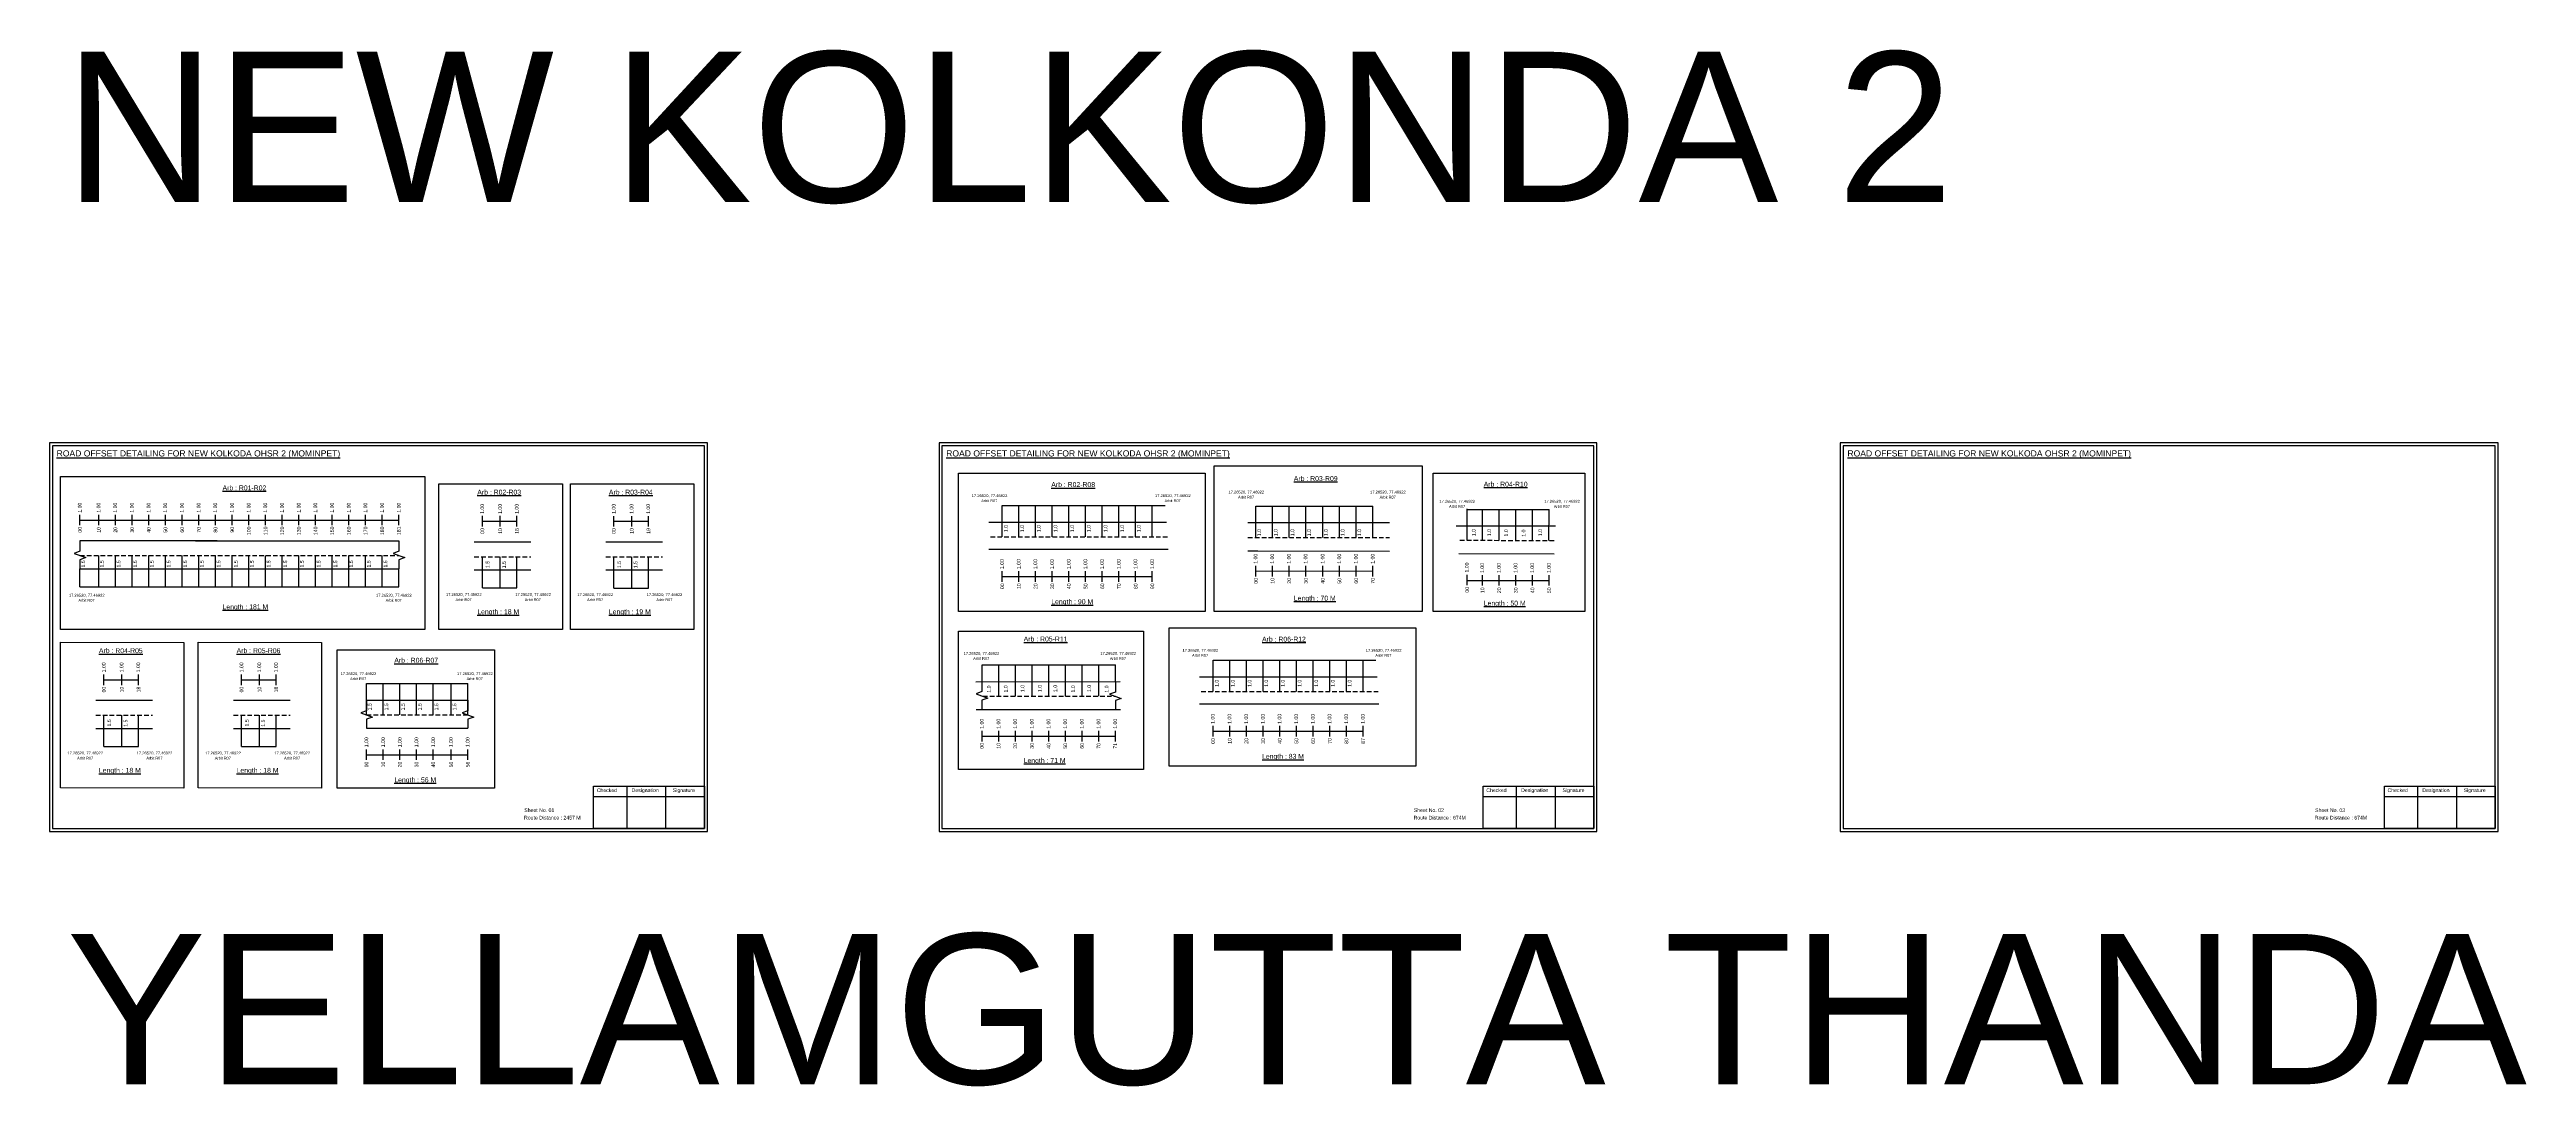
# Model space of a CAD drawing. Header units: inches. Extents: x -117 to 51867, y -12715 to 3423.
# Drawn here: x 3 to 2023, y -2964 to -2119 of the extents above; entities that cross this region are included whole.
import ezdxf

# ---------------------------------------------------------------- set-up
doc = ezdxf.new("R2010")
doc.units = ezdxf.units.IN
doc.header["$MEASUREMENT"] = 0
doc.linetypes.add('DASHED2', pattern=[0.375, 0.25, -0.125])
doc.layers.add('PDF_Geometry', color=7, linetype='Continuous')
doc.layers.add('PDF_Text', color=5, linetype='Continuous')
doc.styles.add('PDF Arial', font='arial.ttf')
doc.styles.get("Standard").update_dxf_attribs({"font": 'arial.ttf'})

msp = doc.modelspace()

# ---------------------------------------------------------------- linework, layer by layer
at = {"color": 217, "true_color": 0x93278f}
for p, q in [((27.3, -2507), (27.3, -2498.4)), ((27.3, -2502.7), (287.5, -2502.7)), ((42.7, -2507), (42.7, -2498.4)), ((56.3, -2507), (56.3, -2498.4)), ((69.9, -2507), (69.9, -2498.4)), ((83.5, -2507), (83.5, -2498.4)), ((97.1, -2507), (97.1, -2498.4)), ((110.7, -2507), (110.7, -2498.4)), ((124.3, -2507), (124.3, -2498.4)), ((137.9, -2507), (137.9, -2498.4)), ((151.5, -2507), (151.5, -2498.4)), ((165.1, -2507), (165.1, -2498.4)), ((178.7, -2507), (178.7, -2498.4)), ((192.3, -2507), (192.3, -2498.4)), ((205.9, -2507), (205.9, -2498.4)), ((219.5, -2507), (219.5, -2498.4)), ((233.1, -2507), (233.1, -2498.4)), ((246.7, -2507), (246.7, -2498.4)), ((260.3, -2507), (260.3, -2498.4)), ((273.9, -2507), (273.9, -2498.4)), ((287.5, -2507), (287.5, -2498.4)), ((355.5, -2508), (355.5, -2499.4)), ((355.5, -2503.7), (383.7, -2503.7)), ((370.1, -2508), (370.1, -2499.4)), ((383.7, -2508), (383.7, -2499.4)), ((462.7, -2508), (462.7, -2499.5)), ((462.7, -2503.7), (491, -2503.7)), ((477.4, -2508), (477.4, -2499.5)), ((491, -2508), (491, -2499.5)), ((779.5, -2553), (779.5, -2544.4)), ((793.1, -2553), (793.1, -2544.4)), ((806.7, -2553), (806.7, -2544.4)), ((820.3, -2553), (820.3, -2544.4)), ((833.9, -2553), (833.9, -2544.4)), ((847.5, -2553), (847.5, -2544.4)), ((861.1, -2553), (861.1, -2544.4)), ((874.7, -2553), (874.7, -2544.4)), ((888.3, -2553), (888.3, -2544.4)), ((901.9, -2553), (901.9, -2544.4)), ((986.3, -2548.6), (986.3, -2540)), ((986.3, -2544.3), (1081.7, -2544.2)), ((999.9, -2548.6), (999.9, -2540)), ((1013.5, -2548.6), (1013.5, -2540)), ((1027.1, -2548.6), (1027.1, -2540)), ((1040.9, -2548.6), (1040.9, -2540)), ((1054.5, -2548.6), (1054.5, -2540)), ((1068.1, -2548.6), (1068.1, -2540)), ((1081.7, -2548.6), (1081.7, -2540)), ((779.5, -2548.7), (901.9, -2548.7)), ((1158.6, -2555.8), (1158.6, -2547.3)), ((1158.6, -2552), (1225.5, -2551.9)), ((1171.1, -2556.2), (1171.1, -2547.7)), ((1184.7, -2556.2), (1184.7, -2547.7)), ((1198.3, -2556.2), (1198.3, -2547.7)), ((1211.9, -2556.2), (1211.9, -2547.7)), ((1225.5, -2556.2), (1225.5, -2547.7)), ((46.8, -2637.2), (46.8, -2628.6)), ((46.8, -2632.9), (75.1, -2632.9)), ((61.5, -2637.2), (61.5, -2628.6)), ((75.1, -2637.2), (75.1, -2628.6)), ((159.1, -2637.2), (159.1, -2628.6)), ((159.1, -2632.9), (187.4, -2632.9)), ((173.8, -2637.2), (173.8, -2628.6)), ((187.4, -2637.2), (187.4, -2628.6)), ((763, -2683.1), (763, -2674.5)), ((763, -2678.8), (871.8, -2678.8)), ((776.6, -2683.1), (776.6, -2674.5)), ((790.2, -2683.1), (790.2, -2674.5)), ((803.8, -2683.1), (803.8, -2674.5)), ((817.4, -2683.1), (817.4, -2674.5)), ((831, -2683.1), (831, -2674.5)), ((844.6, -2683.1), (844.6, -2674.5)), ((858.2, -2683.1), (858.2, -2674.5)), ((871.8, -2683.1), (871.8, -2674.5)), ((951.4, -2679.1), (951.4, -2670.5)), ((951.4, -2674.8), (1073.8, -2674.8)), ((965, -2679.1), (965, -2670.5)), ((978.6, -2679.1), (978.6, -2670.5)), ((992.2, -2679.1), (992.2, -2670.5)), ((1005.8, -2679.1), (1005.8, -2670.5)), ((1019.4, -2679.1), (1019.4, -2670.5)), ((1033, -2679.1), (1033, -2670.5)), ((1046.6, -2679.1), (1046.6, -2670.5)), ((1060.2, -2679.1), (1060.2, -2670.5)), ((1073.8, -2679.1), (1073.8, -2670.5)), ((261.1, -2698.2), (261.1, -2689.7)), ((261.1, -2694), (343.7, -2694)), ((274.7, -2698.2), (274.7, -2689.7)), ((288.3, -2698.2), (288.3, -2689.7)), ((301.9, -2698.2), (301.9, -2689.7)), ((315.5, -2698.2), (315.5, -2689.7)), ((330.1, -2698.2), (330.1, -2689.7)), ((343.7, -2698.2), (343.7, -2689.7))]:
    msp.add_line(p, q, dxfattribs=at)
for p, q in [((768.6, -2504.4), (913.4, -2504.4)), ((779.5, -2516.3), (779.5, -2490.8)), ((793.1, -2516.3), (793.1, -2490.8)), ((806.7, -2516.3), (806.7, -2490.8)), ((820.3, -2516.3), (820.3, -2490.8)), ((833.9, -2516.3), (833.9, -2490.8)), ((847.5, -2516.3), (847.5, -2490.8)), ((861.1, -2516.3), (861.1, -2490.8)), ((874.7, -2516.3), (874.7, -2490.8)), ((888.3, -2516.3), (888.3, -2490.8)), ((901.9, -2516.3), (901.9, -2490.8)), ((986.3, -2516.9), (986.3, -2491.3)), ((999.9, -2516.9), (999.9, -2491.3)), ((1013.5, -2516.9), (1013.5, -2491.3)), ((1027.1, -2516.9), (1027.1, -2491.3)), ((1040.9, -2516.9), (1040.9, -2491.3)), ((1054.5, -2516.9), (1054.5, -2491.3)), ((1068.1, -2516.9), (1068.1, -2491.3)), ((1081.7, -2516.9), (1081.7, -2491.3)), ((1158.6, -2519.2), (1158.6, -2493.7)), ((1171.1, -2519.3), (1171.1, -2494)), ((1184.7, -2519.3), (1184.7, -2494)), ((1198.3, -2519.3), (1198.3, -2494)), ((1211.9, -2519.5), (1211.9, -2494)), ((1225.3, -2519.5), (1225.5, -2494)), ((139.1, -2519.7), (27.3, -2519.7)), ((121.6, -2519.7), (287.5, -2519.7)), ((395, -2520.7), (348.9, -2520.7)), ((502.3, -2520.7), (456.2, -2520.7)), ((1095.3, -2505), (979.9, -2505)), ((1230.8, -2507.7), (1149.8, -2507.7)), ((27.3, -2542.4), (287.5, -2542.4)), ((27.3, -2557.1), (27.3, -2542.4)), ((42.7, -2557.1), (42.7, -2531.6)), ((56.3, -2557.1), (56.3, -2531.6)), ((69.9, -2557.1), (69.9, -2531.6)), ((83.5, -2557.1), (83.5, -2531.6)), ((97.1, -2557.1), (97.1, -2531.6)), ((110.7, -2557.1), (110.7, -2531.6)), ((124.3, -2557.1), (124.3, -2531.6)), ((137.9, -2557.1), (137.9, -2531.6)), ((151.5, -2557.1), (151.5, -2531.6)), ((165.1, -2557.1), (165.1, -2531.6)), ((178.7, -2557.1), (178.7, -2531.6)), ((192.3, -2557.1), (192.3, -2531.6)), ((205.9, -2557.1), (205.9, -2531.6)), ((219.5, -2557.1), (219.5, -2531.6)), ((233.1, -2557.1), (233.1, -2531.6)), ((246.7, -2557.1), (246.7, -2531.6)), ((260.3, -2557.1), (260.3, -2531.6)), ((273.9, -2557.1), (273.9, -2531.6)), ((287.5, -2557.1), (287.5, -2542.4)), ((348.9, -2543.4), (381.1, -2543.4)), ((355.5, -2558.1), (355.5, -2532.6)), ((370.1, -2558.1), (370.1, -2532.6)), ((381.1, -2543.4), (395, -2543.4)), ((383.7, -2558.1), (383.7, -2532.6)), ((456.2, -2543.4), (488.3, -2543.4)), ((462.7, -2558.2), (462.7, -2532.6)), ((477.4, -2558.2), (477.4, -2532.6)), ((488.3, -2543.4), (502.3, -2543.4)), ((491, -2558.2), (491, -2532.6)), ((914.8, -2526.6), (768.6, -2526.6)), ((979.9, -2527.7), (988, -2527.7)), ((988, -2527.7), (1095.3, -2528)), ((1152, -2529.9), (1229.7, -2530.3)), ((763, -2634.5), (763, -2620.8)), ((776.6, -2646.4), (776.6, -2620.8)), ((790.2, -2646.4), (790.2, -2620.8)), ((803.8, -2646.4), (803.8, -2620.8)), ((817.4, -2646.4), (817.4, -2620.8)), ((831, -2646.4), (831, -2620.8)), ((844.6, -2646.4), (844.6, -2620.8)), ((858.2, -2646.4), (858.2, -2620.8)), ((871.8, -2634.5), (871.8, -2620.8)), ((951.4, -2642.4), (951.4, -2616.8)), ((965, -2642.4), (965, -2616.8)), ((978.6, -2642.4), (978.6, -2616.8)), ((992.2, -2642.4), (992.2, -2616.8)), ((1005.8, -2642.4), (1005.8, -2616.8)), ((1019.4, -2642.4), (1019.4, -2616.8)), ((1033, -2642.4), (1033, -2616.8)), ((1046.6, -2642.4), (1046.6, -2616.8)), ((1060.2, -2642.4), (1060.2, -2616.8)), ((1073.8, -2642.4), (1073.8, -2616.8)), ((261.1, -2661.5), (261.1, -2636)), ((274.7, -2661.5), (274.7, -2636)), ((288.3, -2661.5), (288.3, -2636)), ((301.9, -2661.5), (301.9, -2636)), ((315.5, -2661.5), (315.5, -2636)), ((330.1, -2661.5), (330.1, -2636)), ((343.7, -2661.5), (343.7, -2636)), ((758, -2634.5), (875.6, -2634.4)), ((940.5, -2630.5), (1085.3, -2630.5)), ((86.4, -2649.9), (40.3, -2649.9)), ((46.8, -2687.3), (46.8, -2661.8)), ((61.5, -2687.3), (61.5, -2661.8)), ((75.1, -2687.3), (75.1, -2661.8)), ((198.7, -2649.9), (152.6, -2649.9)), ((159.1, -2687.3), (159.1, -2661.8)), ((173.8, -2687.3), (173.8, -2661.8)), ((187.4, -2687.3), (187.4, -2661.8)), ((261.1, -2649.6), (343.7, -2649.6)), ((758.1, -2657.2), (875.9, -2657.2)), ((1086.7, -2652.7), (940.5, -2652.7)), ((40.3, -2672.6), (72.4, -2672.6)), ((72.4, -2672.6), (86.4, -2672.6)), ((152.6, -2672.6), (184.7, -2672.6)), ((184.7, -2672.6), (198.7, -2672.6)), ((261.1, -2672.3), (343.7, -2672.3))]:
    msp.add_line(p, q)
at = {"color": 5}
for p, q in [((779.5, -2490.8), (912.3, -2490.8)), ((986.3, -2491.3), (1081.7, -2491.3)), ((1158.6, -2494), (1225.5, -2494)), ((27.3, -2557.1), (287.5, -2557.1)), ((355.5, -2558.1), (383.7, -2558.1)), ((462.7, -2558.2), (491, -2558.2)), ((763, -2620.8), (871.8, -2620.8)), ((951.4, -2616.8), (1084.2, -2616.8)), ((261.1, -2636), (343.7, -2636)), ((46.8, -2687.3), (75.1, -2687.3)), ((159.1, -2687.3), (187.4, -2687.3))]:
    msp.add_line(p, q, dxfattribs=at)
at = {"linetype": 'DASHED2', "ltscale": 15}
for p, q in [((769.9, -2516.3), (914.3, -2516.3)), ((979.9, -2516.9), (1095.3, -2516.9)), ((1152.7, -2519.1), (1231, -2519.5)), ((27.3, -2531.6), (287.5, -2531.6)), ((348.9, -2532.6), (395, -2532.6)), ((456.2, -2532.6), (502.3, -2532.6)), ((941.8, -2642.4), (1086.2, -2642.4)), ((40.3, -2661.8), (86.4, -2661.8)), ((152.6, -2661.8), (198.7, -2661.8)), ((261.1, -2661.5), (343.7, -2661.5)), ((763.7, -2646.4), (871.8, -2646.4))]:
    msp.add_line(p, q, dxfattribs=at)
for points in [[(952.4, -2458.5), (1122, -2458.5), (1122, -2577.3), (952.4, -2577.3)], [(11.4, -2467.3), (308.6, -2467.3), (308.6, -2592), (11.4, -2592)], [(320.1, -2473.1), (420.8, -2473.2), (420.8, -2592), (320.1, -2591.9)], [(427.3, -2473.1), (528, -2473.2), (528, -2592), (427.3, -2591.9)], [(743.7, -2464.6), (945, -2464.6), (945, -2577.3), (743.7, -2577.3)], [(1130.9, -2464.6), (1254.7, -2464.6), (1254.7, -2577.3), (1130.9, -2577.3)], [(11.4, -2602.3), (112.1, -2602.4), (112.1, -2721.2), (11.4, -2721.1)], [(123.7, -2602.3), (224.4, -2602.4), (224.4, -2721.2), (123.7, -2721.1)], [(743.7, -2593.4), (894.6, -2593.4), (894.6, -2706), (743.7, -2706)], [(915.6, -2590.7), (1116.9, -2590.7), (1116.9, -2703.4), (915.6, -2703.4)], [(237.2, -2608.5), (365.3, -2608.5), (365.3, -2721.2), (237.2, -2721.2)]]:
    msp.add_lwpolyline(points, close=True)
at = {"linetype": 'Continuous'}
for points in [[(27.3, -2519.7), (27.3, -2528.2), (22.5, -2529.9), (32, -2533.3), (27.3, -2535.1), (27.3, -2542.4)], [(287.5, -2519.7), (287.5, -2528.2), (282.7, -2529.9), (292.2, -2533.3), (287.5, -2535.1), (287.5, -2542.4)], [(762.9, -2634.2), (762.9, -2642.6), (758.2, -2644.4), (767.7, -2647.8), (762.9, -2649.5), (762.9, -2656.9)], [(871.8, -2634.5), (871.8, -2642.9), (867, -2644.6), (876.5, -2648.1), (871.8, -2649.8), (871.8, -2657.2)], [(261.1, -2649.6), (261.1, -2658.1), (256.3, -2659.8), (265.8, -2663.3), (261.1, -2665), (261.1, -2672.3)], [(343.7, -2649.6), (343.7, -2658.1), (339, -2659.8), (348.5, -2663.3), (343.7, -2665), (343.7, -2672.3)]]:
    msp.add_lwpolyline(points, dxfattribs=at)
at = {"layer": 'PDF_Geometry'}
for points in [[(2.5, -2439.8), (2.5, -2756.5), (539, -2756.5), (539, -2439.8)], [(4.8, -2442.1), (4.8, -2754.1), (536.6, -2754.1), (536.6, -2442.1)], [(728, -2439.8), (728, -2756.5), (1264.5, -2756.5), (1264.5, -2439.8)], [(730.3, -2442.1), (730.3, -2754.1), (1262.1, -2754.1), (1262.1, -2442.1)], [(1463, -2439.8), (1463, -2756.5), (1999.5, -2756.5), (1999.5, -2439.8)], [(1465.3, -2442.1), (1465.3, -2754.1), (1997, -2754.1), (1997, -2442.1)]]:
    msp.add_lwpolyline(points, close=True, dxfattribs=at)
at = {"layer": 'PDF_Geometry', "color": 242, "true_color": 0xcc1f26}
for points in [[(536.6, -2754.2), (446.2, -2754.2), (446.2, -2719.6), (536.6, -2719.6)], [(1262.1, -2754.2), (1171.7, -2754.2), (1171.7, -2719.6), (1262.1, -2719.6)], [(1997, -2754.2), (1906.7, -2754.2), (1906.7, -2719.6), (1997, -2719.6)]]:
    msp.add_lwpolyline(points, close=True, dxfattribs=at)
for points in [[(473.2, -2719.6), (473.2, -2754.2)], [(504.9, -2719.6), (504.9, -2754.2)], [(1198.7, -2719.6), (1198.7, -2754.2)], [(1230.4, -2719.6), (1230.4, -2754.2)], [(1933.7, -2719.6), (1933.7, -2754.2)], [(1965.4, -2719.6), (1965.4, -2754.2)], [(446.2, -2728), (536.6, -2728)], [(1171.7, -2728), (1262.1, -2728)], [(1906.7, -2728), (1997, -2728)]]:
    msp.add_lwpolyline(points, dxfattribs=at)

# ---------------------------------------------------------------- texts
for s, height, p in [('NEW KOLKONDA 2', 122.535, (14.5, -2243.6)), ('Sheet No. 01', 3, (389.7, -2740.7)), ('Route Distance : 2457 M', 3, (389.5, -2746.8)), ('Sheet No. 02', 3, (1115.2, -2740.7)), ('Route Distance : 674M', 3, (1115, -2746.8)), ('Sheet No. 03', 3, (1850.2, -2740.7)), ('Route Distance : 674M', 3, (1850, -2746.8)), ('YELLAMGUTTA THANDA', 122.535, (16.2, -2962.6))]:
    msp.add_text(s, height=height).set_placement(p)
at = {"color": 242, "true_color": 0xcd2027}
for s, height, p in [('%%UROAD OFFSET DETAILING FOR NEW KOLKODA OHSR 2 (MOMINPET)', 5, (8.3, -2450.9)), ('%%UROAD OFFSET DETAILING FOR NEW KOLKODA OHSR 2 (MOMINPET)', 5, (733.8, -2450.9)), ('%%UROAD OFFSET DETAILING FOR NEW KOLKODA OHSR 2 (MOMINPET)', 5, (1468.8, -2450.9)), ('%%UArb : R01-R02', 4, (143.6, -2478.5)), ('%%UArb : R02-R03', 4, (351.4, -2482)), ('%%UArb : R03-R04', 4, (458.7, -2482)), ('%%UArb : R02-R08', 4, (819.5, -2475.8)), ('%%UArb : R03-R09', 4, (1017.3, -2470.9)), ('%%UArb : R04-R10', 4, (1172.2, -2475.5)), ('%%ULength : 70 M', 4, (1017.3, -2568.4)), ('%%ULength : 181 M', 4, (143.6, -2575.5)), ('%%ULength : 18 M', 4, (351.4, -2579.5)), ('%%ULength : 19 M', 4, (458.7, -2579.5)), ('%%ULength : 90 M', 4, (819.5, -2571.3)), ('%%ULength : 50 M', 4, (1172.2, -2572.5)), ('%%UArb : R05-R11', 4, (797, -2601.7)), ('%%UArb : R06-R12', 4, (991.4, -2601.8)), ('%%UArb : R04-R05', 4, (42.8, -2611.2)), ('%%UArb : R05-R06', 4, (155.1, -2611.2)), ('%%UArb : R06-R07', 4, (283.7, -2619)), ('%%ULength : 18 M', 4, (42.8, -2708.7)), ('%%ULength : 18 M', 4, (155.1, -2708.7)), ('%%ULength : 71 M', 4, (797, -2700.7)), ('%%ULength : 83 M', 4, (991.4, -2697.3)), ('%%ULength : 56 M', 4, (283.7, -2716.5))]:
    msp.add_text(s, height=height, dxfattribs=at).set_placement(p)
at = {"color": 5}
for s, height, p in [('17.26520, 77.46922', 2.34, (754.6, -2484)), ('17.26520, 77.46922', 2.34, (904.1, -2484)), ('17.26520, 77.46922', 2.34, (964, -2481.1)), ('Arbit R07', 2.25, (971.8, -2485.2)), ('17.26520, 77.46922', 2.34, (1079.5, -2481.1)), ('Arbit R07', 2.25, (1087.3, -2485.2)), ('Arbit R07', 2.25, (762.4, -2488.1)), ('Arbit R07', 2.25, (911.9, -2488.1)), ('17.26520, 77.46922', 2.34, (1136, -2488.6)), ('Arbit R07', 2.25, (1143.9, -2492.8)), ('17.26520, 77.46922', 2.34, (1221.5, -2488.6)), ('Arbit R07', 2.25, (1229.4, -2492.8)), ('17.26520, 77.46922', 2.34, (18.3, -2565.2)), ('17.26520, 77.46922', 2.34, (268.8, -2565.2)), ('17.26520, 77.46922', 2.34, (325.8, -2564.6)), ('17.26520, 77.46922', 2.34, (382.3, -2564.6)), ('17.26520, 77.46922', 2.34, (433, -2564.7)), ('17.26520, 77.46922', 2.34, (489.5, -2564.7)), ('Arbit R07', 2.25, (26.1, -2569.3)), ('Arbit R07', 2.25, (276.6, -2569.3)), ('Arbit R07', 2.25, (333.6, -2568.8)), ('Arbit R07', 2.25, (390.1, -2568.8)), ('Arbit R07', 2.25, (440.9, -2568.8)), ('Arbit R07', 2.25, (497.4, -2568.8)), ('17.26520, 77.46922', 2.34, (748, -2612.6)), ('Arbit R07', 2.25, (755.8, -2616.7)), ('17.26520, 77.46922', 2.34, (859.5, -2612.6)), ('Arbit R07', 2.25, (867.3, -2616.7)), ('17.26520, 77.46922', 2.34, (926.5, -2610.1)), ('Arbit R07', 2.25, (934.3, -2614.2)), ('17.26520, 77.46922', 2.34, (1076, -2610.1)), ('Arbit R07', 2.25, (1083.8, -2614.2)), ('17.26520, 77.46922', 2.34, (239.9, -2629.1)), ('Arbit R07', 2.25, (247.7, -2633.2)), ('17.26520, 77.46922', 2.34, (334.9, -2629.1)), ('Arbit R07', 2.25, (342.7, -2633.2)), ('17.26520, 77.46922', 2.34, (17.1, -2693.8)), ('Arbit R07', 2.25, (25, -2697.9)), ('17.26520, 77.46922', 2.34, (73.6, -2693.8)), ('Arbit R07', 2.25, (81.5, -2697.9)), ('17.26520, 77.46922', 2.34, (129.4, -2693.8)), ('Arbit R07', 2.25, (137.3, -2697.9)), ('17.26520, 77.46922', 2.34, (185.9, -2693.8)), ('Arbit R07', 2.25, (193.8, -2697.9))]:
    msp.add_text(s, height=height, dxfattribs=at).set_placement(p)
at = {"color": 217, "true_color": 0x93278f}
for s, p in [('1.00', (28.6, -2496.7)), ('1.00', (44, -2496.7)), ('1.00', (57.6, -2496.7)), ('1.00', (71.2, -2496.7)), ('1.00', (84.8, -2496.7)), ('1.00', (98.4, -2496.7)), ('1.00', (112, -2496.7)), ('1.00', (125.6, -2496.7)), ('1.00', (139.2, -2496.7)), ('1.00', (152.8, -2496.7)), ('1.00', (166.4, -2496.7)), ('1.00', (180, -2496.7)), ('1.00', (193.6, -2496.7)), ('1.00', (207.2, -2496.7)), ('1.00', (220.8, -2496.7)), ('1.00', (234.4, -2496.7)), ('1.00', (248, -2496.7)), ('1.00', (261.6, -2496.7)), ('1.00', (275.2, -2496.7)), ('1.00', (288.8, -2496.7)), ('1.00', (356.8, -2497.7)), ('1.00', (371.4, -2497.7)), ('1.00', (385, -2497.7)), ('1.00', (464.1, -2497.7)), ('1.00', (478.7, -2497.7)), ('1.00', (492.3, -2497.7)), ('00', (28.8, -2513)), ('10', (44.1, -2513)), ('20', (57.7, -2513)), ('30', (71.3, -2513)), ('40', (84.9, -2513)), ('50', (98.5, -2513)), ('60', (112.1, -2513)), ('70', (125.7, -2513)), ('80', (139.3, -2513)), ('90', (152.9, -2513)), ('100', (166.5, -2515)), ('110', (180.1, -2515)), ('120', (193.7, -2515)), ('130', (207.3, -2515)), ('140', (220.9, -2515)), ('150', (234.5, -2515)), ('160', (248.1, -2515)), ('170', (261.7, -2515)), ('180', (275.3, -2515)), ('181', (288.9, -2515)), ('00', (357, -2514)), ('10', (371.6, -2514)), ('18', (385.2, -2514)), ('00', (464.2, -2514)), ('10', (478.8, -2514)), ('19', (492.4, -2514)), ('1.00', (780.8, -2542.7)), ('1.00', (794.4, -2542.7)), ('1.00', (808, -2542.7)), ('1.00', (821.6, -2542.7)), ('1.00', (835.2, -2542.7)), ('1.00', (848.8, -2542.7)), ('1.00', (862.4, -2542.7)), ('1.00', (876, -2542.7)), ('1.00', (889.6, -2542.7)), ('1.00', (903.2, -2542.7)), ('1.00', (987.6, -2538.3)), ('1.00', (1001.2, -2538.3)), ('1.00', (1014.8, -2538.3)), ('1.00', (1028.4, -2538.3)), ('1.00', (1042.3, -2538.3)), ('1.00', (1055.9, -2538.3)), ('1.00', (1069.5, -2538.3)), ('1.00', (1083.1, -2538.3)), ('1.00', (1159.9, -2545.5)), ('1.00', (1172.4, -2545.9)), ('1.00', (1186, -2545.9)), ('1.00', (1199.6, -2545.9)), ('1.00', (1213.2, -2545.9)), ('1.00', (1226.8, -2545.9)), ('00', (781, -2559)), ('10', (794.6, -2559)), ('20', (808.2, -2559)), ('30', (821.8, -2559)), ('40', (835.4, -2559)), ('50', (849, -2559)), ('60', (862.6, -2559)), ('70', (876.2, -2559)), ('80', (889.8, -2559)), ('90', (903.4, -2559)), ('00', (987.8, -2554.6)), ('10', (1001.4, -2554.6)), ('20', (1015, -2554.6)), ('30', (1028.6, -2554.6)), ('40', (1042.4, -2554.6)), ('50', (1056, -2554.6)), ('60', (1069.6, -2554.6)), ('70', (1083.2, -2554.6)), ('00', (1160.1, -2561.9)), ('10', (1172.6, -2562.3)), ('20', (1186.2, -2562.3)), ('30', (1199.8, -2562.3)), ('40', (1213.4, -2562.3)), ('50', (1227, -2562.3)), ('1.00', (48.2, -2626.9)), ('1.00', (62.8, -2626.9)), ('1.00', (76.4, -2626.9)), ('1.00', (160.5, -2626.9)), ('1.00', (175.1, -2626.9)), ('1.00', (188.7, -2626.9)), ('00', (48.3, -2643.2)), ('10', (62.9, -2643.2)), ('18', (76.5, -2643.2)), ('00', (160.6, -2643.2)), ('10', (175.2, -2643.2)), ('18', (188.8, -2643.2)), ('1.00', (764.3, -2672.8)), ('1.00', (777.9, -2672.8)), ('1.00', (791.5, -2672.8)), ('1.00', (805.1, -2672.8)), ('1.00', (818.7, -2672.8)), ('1.00', (832.3, -2672.8)), ('1.00', (845.9, -2672.8)), ('1.00', (859.5, -2672.8)), ('1.00', (873.1, -2672.8)), ('1.00', (952.7, -2668.8)), ('1.00', (966.3, -2668.8)), ('1.00', (979.9, -2668.8)), ('1.00', (993.5, -2668.8)), ('1.00', (1007.1, -2668.8)), ('1.00', (1020.7, -2668.8)), ('1.00', (1034.3, -2668.8)), ('1.00', (1047.9, -2668.8)), ('1.00', (1061.5, -2668.8)), ('1.00', (1075.1, -2668.8)), ('1.00', (262.4, -2687.9)), ('1.00', (276, -2687.9)), ('1.00', (289.6, -2687.9)), ('1.00', (303.2, -2687.9)), ('1.00', (316.8, -2687.9)), ('1.00', (331.4, -2687.9)), ('1.00', (345, -2687.9)), ('00', (764.4, -2689.1)), ('10', (778, -2689.1)), ('20', (791.6, -2689.1)), ('30', (805.2, -2689.1)), ('40', (818.8, -2689.1)), ('50', (832.4, -2689.1)), ('60', (846, -2689.1)), ('70', (859.6, -2689.1)), ('71', (873.2, -2689.1)), ('00', (952.9, -2685.1)), ('10', (966.5, -2685.1)), ('20', (980.1, -2685.1)), ('30', (993.7, -2685.1)), ('40', (1007.3, -2685.1)), ('50', (1020.9, -2685.1)), ('60', (1034.5, -2685.1)), ('70', (1048.1, -2685.1)), ('80', (1061.7, -2685.1)), ('87', (1075.3, -2685.1)), ('00', (262.5, -2704.3)), ('10', (276.1, -2704.3)), ('20', (289.7, -2704.3)), ('30', (303.3, -2704.3)), ('40', (316.9, -2704.3)), ('50', (331.6, -2704.3)), ('56', (345.2, -2704.3))]:
    msp.add_text(s, height=3, rotation=90, dxfattribs=at).set_placement(p)
for s, p in [('1.0', (784, -2512.6)), ('1.0', (797.2, -2512.6)), ('1.0', (810.8, -2512.6)), ('1.0', (824.4, -2512.6)), ('1.0', (838, -2512.6)), ('1.0', (851.6, -2512.6)), ('1.0', (865.2, -2512.6)), ('1.0', (878.8, -2512.6)), ('1.0', (892.4, -2512.6)), ('1.0', (990.5, -2515.9)), ('1.0', (1004, -2515.9)), ('1.0', (1017.6, -2515.9)), ('1.0', (1031.2, -2515.9)), ('1.0', (1045, -2515.9)), ('1.0', (1058.6, -2515.9)), ('1.0', (1072.2, -2515.9)), ('1.0', (1165.5, -2515.9)), ('1.0', (1178.1, -2515.9)), ('1.0', (1191.9, -2516.1)), ('1.0', (1206.2, -2516.3)), ('1.0', (1219.7, -2515.9)), ('1.5', (31.5, -2541.4)), ('1.5', (46.7, -2541.4)), ('1.5', (60.3, -2541.4)), ('1.5', (73.9, -2541.4)), ('1.5', (87.5, -2541.4)), ('1.5', (101.1, -2541.4)), ('1.5', (114.7, -2541.4)), ('1.5', (128.3, -2541.4)), ('1.5', (141.9, -2541.4)), ('1.5', (156, -2541.4)), ('1.5', (169.1, -2541.4)), ('1.5', (182.7, -2541.4)), ('1.5', (196.3, -2541.4)), ('1.5', (209.9, -2541.4)), ('1.5', (223.5, -2541.4)), ('1.5', (237.1, -2541.4)), ('1.5', (250, -2541.4)), ('1.5', (264.3, -2541.4)), ('1.5', (277.9, -2541.4)), ('1.5', (361.3, -2541.9)), ('1.5', (374.7, -2542)), ('1.5', (468.6, -2541.9)), ('1.5', (481.9, -2542)), ('1.0', (770.1, -2643.4)), ('1.0', (783.8, -2643.3)), ('1.0', (797.5, -2643)), ('1.0', (811.7, -2643)), ('1.0', (824.3, -2642.9)), ('1.0', (838.8, -2643.3)), ('1.0', (851.9, -2642.9)), ('1.0', (866.1, -2643.4)), ('1.0', (955.9, -2638.7)), ('1.0', (969.1, -2638.7)), ('1.0', (982.7, -2638.7)), ('1.0', (996.3, -2638.7)), ('1.0', (1009.9, -2638.7)), ('1.0', (1023.5, -2638.7)), ('1.0', (1037.1, -2638.7)), ('1.0', (1050.7, -2638.7)), ('1.0', (1064.3, -2638.7)), ('1.5', (52.7, -2671)), ('1.5', (66, -2671.2)), ('1.5', (165, -2671)), ('1.5', (178.3, -2671.2)), ('1.5', (265.1, -2657.9)), ('1.5', (278.7, -2657.9)), ('1.5', (292.3, -2657.9)), ('1.5', (305.9, -2657.9)), ('1.5', (319.5, -2657.9)), ('1.5', (334.2, -2657.9))]:
    msp.add_text(s, height=3, rotation=90).set_placement(p)
at = {"layer": 'PDF_Text', "color": 7, "attachment_point": 7, "style": 'PDF Arial'}
for s, insert, char_height in [('Checked', (448.8, -2724.5), 3), ('Designation', (477.2, -2725.3), 3.001), ('Signature', (510.9, -2725.3), 3), ('Checked', (1174.3, -2724.5), 3), ('Designation', (1202.7, -2725.3), 3.001), ('Signature', (1236.4, -2725.3), 3), ('Checked', (1909.3, -2724.5), 3), ('Designation', (1937.7, -2725.3), 3.001), ('Signature', (1971.4, -2725.3), 3)]:
    msp.add_mtext(s, dxfattribs=dict(at, insert=insert, char_height=char_height))

doc.saveas('drawing.dxf')
